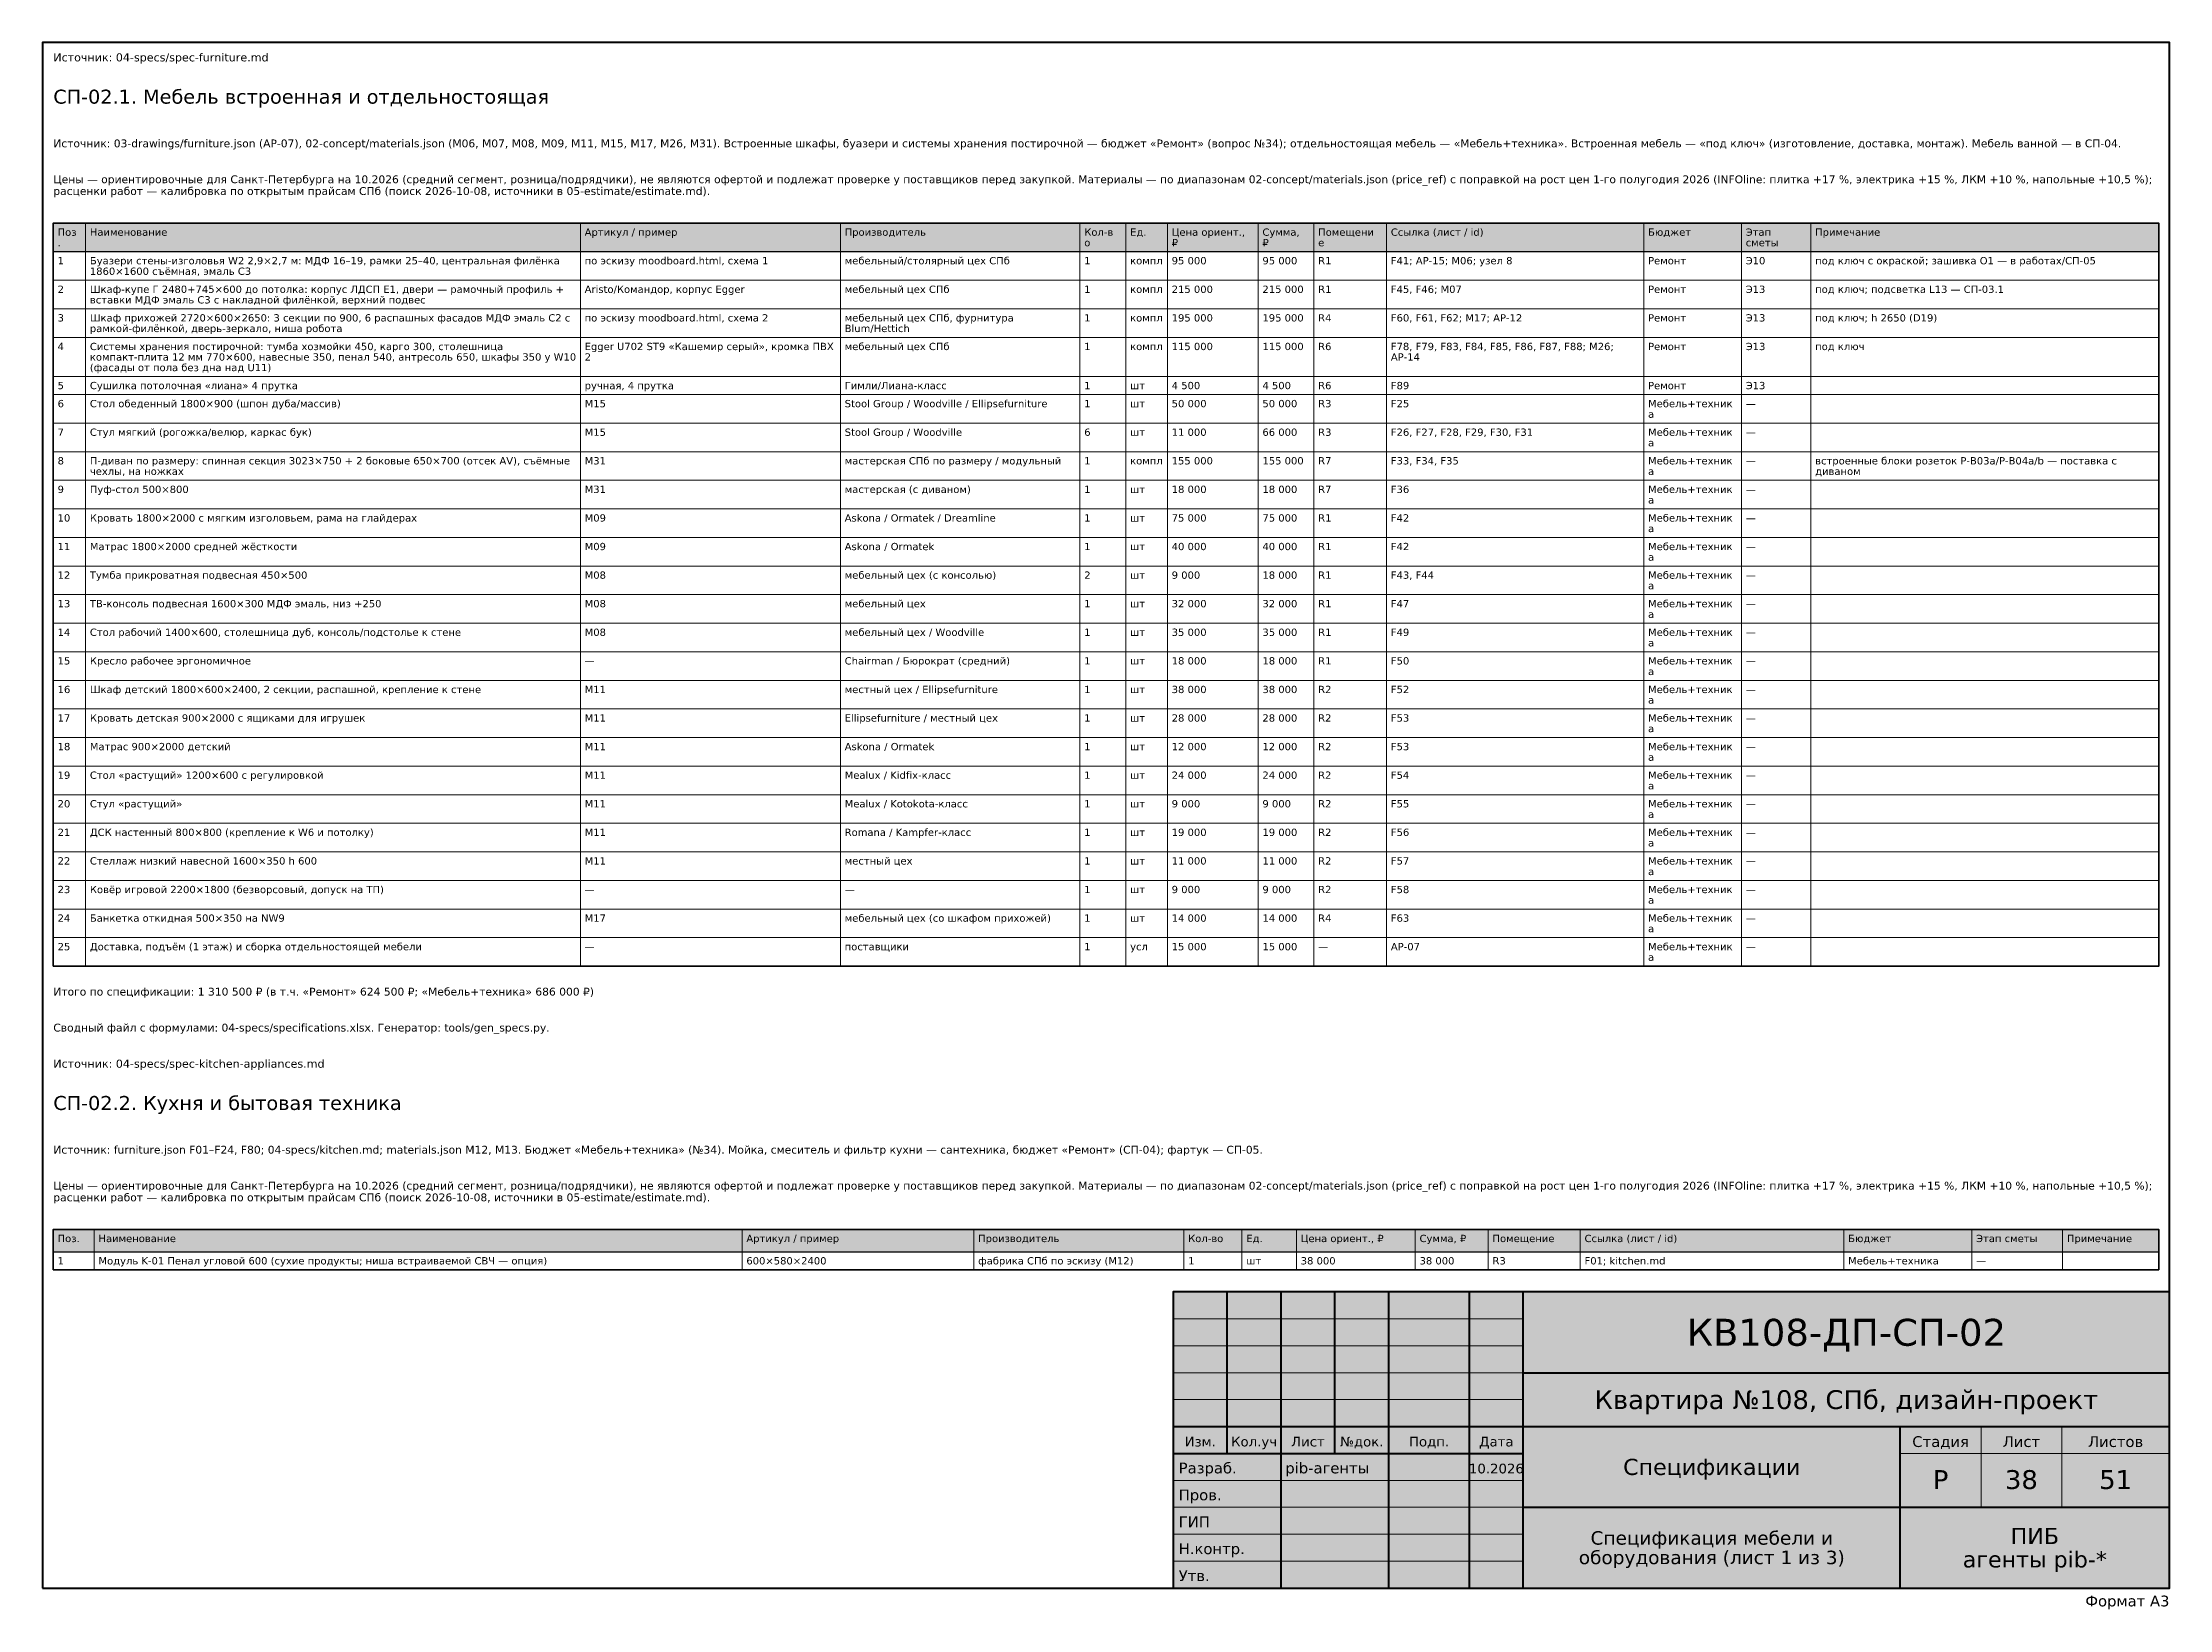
# Model space of a CAD drawing. Header units: millimetres. Extents: x 20 to 415, y 1 to 292.
import ezdxf
from ezdxf.enums import TextEntityAlignment as Align

# ---------------------------------------------------------------- set-up
doc = ezdxf.new("R2010")
doc.units = ezdxf.units.MM
doc.layers.add('FRAME', color=7, linetype='CONTINUOUS')
doc.layers.add('TEXT', color=7, linetype='CONTINUOUS')
doc.styles.add('GOST', font='DejaVuSans.ttf')

msp = doc.modelspace()

# ---------------------------------------------------------------- texts
at = {"layer": 'FRAME', "color": 7, "style": 'GOST'}
for s, height, p in [('КВ108-ДП-СП-02', 5, (355, 50)), ('Квартира №108, СПб, дизайн-проект', 3.5, (355, 38.25)), ('Изм.', 1.8, (235, 31.3)), ('Кол.уч', 1.8, (245, 31.3)), ('Лист', 1.8, (255, 31.3)), ('№док.', 1.8, (265, 31.3)), ('Подп.', 1.8, (277.5, 31.3)), ('Дата', 1.8, (290, 31.3)), ('Стадия', 2, (372.5, 31.2)), ('Лист', 2, (387.5, 31.2)), ('Листов', 2, (405, 31.2)), ('10.2026', 1.8, (290, 26.3)), ('Спецификации', 3, (330, 26)), ('Р', 3.5, (372.5, 23.4)), ('38', 3.5, (387.5, 23.4)), ('51', 3.5, (405, 23.4)), ('ПИБ', 3, (390, 13.18)), ('оборудования (лист 1 из 3)', 2.5, (330, 9.44)), ('Спецификация мебели и', 2.5, (330, 13.06)), ('агенты pib-*', 3, (390, 8.83))]:
    msp.add_text(s, height=height, dxfattribs=at).set_placement(p, align=Align.CENTER)
for s, p in [('Разраб.', (231, 26.3)), ('pib-агенты', (250.8, 26.3)), ('Пров.', (231, 21.3)), ('ГИП', (231, 16.3)), ('Н.контр.', (231, 11.3)), ('Утв.', (231, 6.3))]:
    msp.add_text(s, height=2, dxfattribs=at).set_placement(p)
msp.add_text('Формат A3', height=2, dxfattribs=at).set_placement((415, 1.6), align=Align.RIGHT)
at = {"layer": 'TEXT', "color": 7, "style": 'GOST'}
for s, height, p in [('Источник: 04-specs/spec-furniture.md', 1.5, (22, 288.5)), ('СП-02.1. Мебель встроенная и отдельностоящая', 2.6, (22, 280.65)), ('Источник: 03-drawings/furniture.json (АР-07), 02-concept/materials.json (M06, M07, M08, M09, M11, M15, M17, M26, M31). Встроенные шкафы, буазери и системы хранения постирочной — бюджет «Ремонт» (вопрос №34); отдельностоящая мебель — «Мебель+техника». Встроенная мебель — «под ключ» (изготовление, доставка, монтаж). Мебель ванной — в СП-04.', 1.45, (22, 272.55)), ('расценки работ — калибровка по открытым прайсам СПб (поиск 2026-10-08, источники в 05-estimate/estimate.md).', 1.45, (22, 263.7)), ('Цены — ориентировочные для Санкт-Петербурга на 10.2026 (средний сегмент, розница/подрядчики), не являются офертой и подлежат проверке у поставщиков перед закупкой. Материалы — по диапазонам 02-concept/materials.json (price_ref) с поправкой на рост цен 1-го полугодия 2026 (INFOline: плитка +17 %, электрика +15 %, ЛКМ +10 %, напольные +10,5 %);', 1.45, (22, 265.88)), ('Поз', 1.35, (22.8, 256.12)), ('Наименование', 1.35, (28.79, 256.12)), ('Артикул / пример', 1.35, (120.68, 256.12)), ('Производитель', 1.35, (168.97, 256.12)), ('Кол-в', 1.35, (213.46, 256.12)), ('Ед.', 1.35, (221.98, 256.12)), ('Цена ориент.,', 1.35, (229.7, 256.12)), ('Сумма,', 1.35, (246.55, 256.12)), ('Помещени', 1.35, (256.9, 256.12)), ('Ссылка (лист / id)', 1.35, (270.4, 256.12)), ('Бюджет', 1.35, (318.17, 256.12)), ('Этап', 1.35, (336.3, 256.12)), ('Примечание', 1.35, (349.2, 256.12)), ('.', 1.35, (22.8, 254.17)), ('о', 1.35, (213.46, 254.17)), ('₽', 1.35, (229.7, 254.17)), ('₽', 1.35, (246.55, 254.17)), ('е', 1.35, (256.9, 254.17)), ('сметы', 1.35, (336.3, 254.17)), ('1', 1.35, (22.8, 250.82)), ('Буазери стены-изголовья W2 2,9×2,7 м: МДФ 16–19, рамки 25–40, центральная филёнка', 1.35, (28.79, 250.82)), ('1860×1600 съёмная, эмаль C3', 1.35, (28.79, 248.86)), ('по эскизу moodboard.html, схема 1', 1.35, (120.68, 250.82)), ('мебельный/столярный цех СПб', 1.35, (168.97, 250.82)), ('1', 1.35, (213.46, 250.82)), ('компл', 1.35, (221.98, 250.82)), ('95 000', 1.35, (229.7, 250.82)), ('95 000', 1.35, (246.55, 250.82)), ('R1', 1.35, (256.9, 250.82)), ('F41; АР-15; M06; узел 8', 1.35, (270.4, 250.82)), ('Ремонт', 1.35, (318.17, 250.82)), ('Э10', 1.35, (336.3, 250.82)), ('под ключ с окраской; зашивка O1 — в работах/СП-05', 1.35, (349.2, 250.82)), ('2', 1.35, (22.8, 245.51)), ('вставки МДФ эмаль C3 с накладной филёнкой, верхний подвес', 1.35, (28.79, 243.55)), ('Шкаф-купе Г 2480+745×600 до потолка: корпус ЛДСП E1, двери — рамочный профиль +', 1.35, (28.79, 245.51)), ('Aristo/Командор, корпус Egger', 1.35, (120.68, 245.51)), ('мебельный цех СПб', 1.35, (168.97, 245.51)), ('1', 1.35, (213.46, 245.51)), ('компл', 1.35, (221.98, 245.51)), ('215 000', 1.35, (229.7, 245.51)), ('215 000', 1.35, (246.55, 245.51)), ('R1', 1.35, (256.9, 245.51)), ('F45, F46; M07', 1.35, (270.4, 245.51)), ('Ремонт', 1.35, (318.17, 245.51)), ('Э13', 1.35, (336.3, 245.51)), ('под ключ; подсветка L13 — СП-03.1', 1.35, (349.2, 245.51)), ('3', 1.35, (22.8, 240.2)), ('Шкаф прихожей 2720×600×2650: 3 секции по 900, 6 распашных фасадов МДФ эмаль C2 с', 1.35, (28.79, 240.2)), ('по эскизу moodboard.html, схема 2', 1.35, (120.68, 240.2)), ('мебельный цех СПб, фурнитура', 1.35, (168.97, 240.2)), ('1', 1.35, (213.46, 240.2)), ('компл', 1.35, (221.98, 240.2)), ('195 000', 1.35, (229.7, 240.2)), ('195 000', 1.35, (246.55, 240.2)), ('R4', 1.35, (256.9, 240.2)), ('F60, F61, F62; M17; АР-12', 1.35, (270.4, 240.2)), ('Ремонт', 1.35, (318.17, 240.2)), ('Э13', 1.35, (336.3, 240.2)), ('под ключ; h 2650 (D19)', 1.35, (349.2, 240.2)), ('рамкой-филёнкой, дверь-зеркало, ниша робота', 1.35, (28.79, 238.24)), ('Blum/Hettich', 1.35, (168.97, 238.24)), ('4', 1.35, (22.8, 234.89)), ('Системы хранения постирочной: тумба хозмойки 450, карго 300, столешница', 1.35, (28.79, 234.89)), ('компакт-плита 12 мм 770×600, навесные 350, пенал 540, антресоль 650, шкафы 350 у W10', 1.35, (28.79, 232.94)), ('2', 1.35, (120.68, 232.94)), ('Egger U702 ST9 «Кашемир серый», кромка ПВХ', 1.35, (120.68, 234.89)), ('мебельный цех СПб', 1.35, (168.97, 234.89)), ('1', 1.35, (213.46, 234.89)), ('компл', 1.35, (221.98, 234.89)), ('115 000', 1.35, (229.7, 234.89)), ('115 000', 1.35, (246.55, 234.89)), ('R6', 1.35, (256.9, 234.89)), ('АР-14', 1.35, (270.4, 232.94)), ('F78, F79, F83, F84, F85, F86, F87, F88; M26;', 1.35, (270.4, 234.89)), ('Ремонт', 1.35, (318.17, 234.89)), ('Э13', 1.35, (336.3, 234.89)), ('под ключ', 1.35, (349.2, 234.89)), ('(фасады от пола без дна над U11)', 1.35, (28.79, 230.98)), ('6', 1.35, (22.8, 224.28)), ('5', 1.35, (22.8, 227.63)), ('Сушилка потолочная «лиана» 4 прутка', 1.35, (28.79, 227.63)), ('Стол обеденный 1800×900 (шпон дуба/массив)', 1.35, (28.79, 224.28)), ('ручная, 4 прутка', 1.35, (120.68, 227.63)), ('M15', 1.35, (120.68, 224.28)), ('Stool Group / Woodville / Ellipsefurniture', 1.35, (168.97, 224.28)), ('Гимли/Лиана-класс', 1.35, (168.97, 227.63)), ('1', 1.35, (213.46, 227.63)), ('1', 1.35, (213.46, 224.28)), ('шт', 1.35, (221.98, 227.63)), ('шт', 1.35, (221.98, 224.28)), ('4 500', 1.35, (229.7, 227.63)), ('50 000', 1.35, (229.7, 224.28)), ('4 500', 1.35, (246.55, 227.63)), ('50 000', 1.35, (246.55, 224.28)), ('R6', 1.35, (256.9, 227.63)), ('R3', 1.35, (256.9, 224.28)), ('F89', 1.35, (270.4, 227.63)), ('F25', 1.35, (270.4, 224.28)), ('Ремонт', 1.35, (318.17, 227.63)), ('Мебель+техник', 1.35, (318.17, 224.28)), ('Э13', 1.35, (336.3, 227.63)), ('а', 1.35, (318.17, 222.32)), ('—', 1.35, (336.3, 224.28)), ('7', 1.35, (22.8, 218.97)), ('Стул мягкий (рогожка/велюр, каркас бук)', 1.35, (28.79, 218.97)), ('M15', 1.35, (120.68, 218.97)), ('Stool Group / Woodville', 1.35, (168.97, 218.97)), ('6', 1.35, (213.46, 218.97)), ('шт', 1.35, (221.98, 218.97)), ('11 000', 1.35, (229.7, 218.97)), ('66 000', 1.35, (246.55, 218.97)), ('R3', 1.35, (256.9, 218.97)), ('F26, F27, F28, F29, F30, F31', 1.35, (270.4, 218.97)), ('а', 1.35, (318.17, 217.01)), ('Мебель+техник', 1.35, (318.17, 218.97)), ('—', 1.35, (336.3, 218.97)), ('8', 1.35, (22.8, 213.66)), ('П-диван по размеру: спинная секция 3023×750 + 2 боковые 650×700 (отсек AV), съёмные', 1.35, (28.79, 213.66)), ('M31', 1.35, (120.68, 213.66)), ('мастерская СПб по размеру / модульный', 1.35, (168.97, 213.66)), ('1', 1.35, (213.46, 213.66)), ('компл', 1.35, (221.98, 213.66)), ('155 000', 1.35, (229.7, 213.66)), ('155 000', 1.35, (246.55, 213.66)), ('R7', 1.35, (256.9, 213.66)), ('F33, F34, F35', 1.35, (270.4, 213.66)), ('Мебель+техник', 1.35, (318.17, 213.66)), ('—', 1.35, (336.3, 213.66)), ('встроенные блоки розеток P-B03a/P-B04a/b — поставка с', 1.35, (349.2, 213.66)), ('9', 1.35, (22.8, 208.36)), ('чехлы, на ножках', 1.35, (28.79, 211.71)), ('Пуф-стол 500×800', 1.35, (28.79, 208.36)), ('M31', 1.35, (120.68, 208.36)), ('мастерская (с диваном)', 1.35, (168.97, 208.36)), ('1', 1.35, (213.46, 208.36)), ('шт', 1.35, (221.98, 208.36)), ('18 000', 1.35, (229.7, 208.36)), ('18 000', 1.35, (246.55, 208.36)), ('R7', 1.35, (256.9, 208.36)), ('F36', 1.35, (270.4, 208.36)), ('а', 1.35, (318.17, 211.71)), ('Мебель+техник', 1.35, (318.17, 208.36)), ('диваном', 1.35, (349.2, 211.71)), ('а', 1.35, (318.17, 206.4)), ('—', 1.35, (336.3, 208.36)), ('10', 1.35, (22.8, 203.05)), ('Кровать 1800×2000 с мягким изголовьем, рама на глайдерах', 1.35, (28.79, 203.05)), ('M09', 1.35, (120.68, 203.05)), ('Askona / Ormatek / Dreamline', 1.35, (168.97, 203.05)), ('1', 1.35, (213.46, 203.05)), ('шт', 1.35, (221.98, 203.05)), ('75 000', 1.35, (229.7, 203.05)), ('75 000', 1.35, (246.55, 203.05)), ('R1', 1.35, (256.9, 203.05)), ('F42', 1.35, (270.4, 203.05)), ('а', 1.35, (318.17, 201.09)), ('Мебель+техник', 1.35, (318.17, 203.05)), ('—', 1.35, (336.3, 203.05)), ('11', 1.35, (22.8, 197.74)), ('Матрас 1800×2000 средней жёсткости', 1.35, (28.79, 197.74)), ('M09', 1.35, (120.68, 197.74)), ('Askona / Ormatek', 1.35, (168.97, 197.74)), ('1', 1.35, (213.46, 197.74)), ('шт', 1.35, (221.98, 197.74)), ('40 000', 1.35, (229.7, 197.74)), ('40 000', 1.35, (246.55, 197.74)), ('R1', 1.35, (256.9, 197.74)), ('F42', 1.35, (270.4, 197.74)), ('Мебель+техник', 1.35, (318.17, 197.74)), ('—', 1.35, (336.3, 197.74)), ('12', 1.35, (22.8, 192.43)), ('Тумба прикроватная подвесная 450×500', 1.35, (28.79, 192.43)), ('M08', 1.35, (120.68, 192.43)), ('мебельный цех (с консолью)', 1.35, (168.97, 192.43)), ('2', 1.35, (213.46, 192.43)), ('9 000', 1.35, (229.7, 192.43)), ('18 000', 1.35, (246.55, 192.43)), ('R1', 1.35, (256.9, 192.43)), ('F43, F44', 1.35, (270.4, 192.43)), ('а', 1.35, (318.17, 195.78)), ('Мебель+техник', 1.35, (318.17, 192.43)), ('шт', 1.35, (221.98, 192.43)), ('а', 1.35, (318.17, 190.48)), ('—', 1.35, (336.3, 192.43)), ('13', 1.35, (22.8, 187.13)), ('ТВ-консоль подвесная 1600×300 МДФ эмаль, низ +250', 1.35, (28.79, 187.13)), ('M08', 1.35, (120.68, 187.13)), ('мебельный цех', 1.35, (168.97, 187.13)), ('1', 1.35, (213.46, 187.13)), ('шт', 1.35, (221.98, 187.13)), ('32 000', 1.35, (229.7, 187.13)), ('32 000', 1.35, (246.55, 187.13)), ('R1', 1.35, (256.9, 187.13)), ('F47', 1.35, (270.4, 187.13)), ('а', 1.35, (318.17, 185.17)), ('Мебель+техник', 1.35, (318.17, 187.13)), ('—', 1.35, (336.3, 187.13)), ('14', 1.35, (22.8, 181.82)), ('Стол рабочий 1400×600, столешница дуб, консоль/подстолье к стене', 1.35, (28.79, 181.82)), ('M08', 1.35, (120.68, 181.82)), ('мебельный цех / Woodville', 1.35, (168.97, 181.82)), ('1', 1.35, (213.46, 181.82)), ('шт', 1.35, (221.98, 181.82)), ('35 000', 1.35, (229.7, 181.82)), ('35 000', 1.35, (246.55, 181.82)), ('R1', 1.35, (256.9, 181.82)), ('F49', 1.35, (270.4, 181.82)), ('Мебель+техник', 1.35, (318.17, 181.82)), ('—', 1.35, (336.3, 181.82)), ('15', 1.35, (22.8, 176.51)), ('Кресло рабочее эргономичное', 1.35, (28.79, 176.51)), ('Chairman / Бюрократ (средний)', 1.35, (168.97, 176.51)), ('1', 1.35, (213.46, 176.51)), ('18 000', 1.35, (229.7, 176.51)), ('18 000', 1.35, (246.55, 176.51)), ('R1', 1.35, (256.9, 176.51)), ('F50', 1.35, (270.4, 176.51)), ('а', 1.35, (318.17, 179.86)), ('Мебель+техник', 1.35, (318.17, 176.51)), ('—', 1.35, (120.68, 176.51)), ('шт', 1.35, (221.98, 176.51)), ('а', 1.35, (318.17, 174.55)), ('—', 1.35, (336.3, 176.51)), ('16', 1.35, (22.8, 171.2)), ('Шкаф детский 1800×600×2400, 2 секции, распашной, крепление к стене', 1.35, (28.79, 171.2)), ('M11', 1.35, (120.68, 171.2)), ('местный цех / Ellipsefurniture', 1.35, (168.97, 171.2)), ('1', 1.35, (213.46, 171.2)), ('шт', 1.35, (221.98, 171.2)), ('38 000', 1.35, (229.7, 171.2)), ('38 000', 1.35, (246.55, 171.2)), ('R2', 1.35, (256.9, 171.2)), ('F52', 1.35, (270.4, 171.2)), ('а', 1.35, (318.17, 169.25)), ('Мебель+техник', 1.35, (318.17, 171.2)), ('—', 1.35, (336.3, 171.2)), ('17', 1.35, (22.8, 165.9)), ('Кровать детская 900×2000 с ящиками для игрушек', 1.35, (28.79, 165.9)), ('M11', 1.35, (120.68, 165.9)), ('Ellipsefurniture / местный цех', 1.35, (168.97, 165.9)), ('1', 1.35, (213.46, 165.9)), ('шт', 1.35, (221.98, 165.9)), ('28 000', 1.35, (229.7, 165.9)), ('28 000', 1.35, (246.55, 165.9)), ('R2', 1.35, (256.9, 165.9)), ('F53', 1.35, (270.4, 165.9)), ('Мебель+техник', 1.35, (318.17, 165.9)), ('—', 1.35, (336.3, 165.9)), ('18', 1.35, (22.8, 160.59)), ('Матрас 900×2000 детский', 1.35, (28.79, 160.59)), ('Askona / Ormatek', 1.35, (168.97, 160.59)), ('12 000', 1.35, (229.7, 160.59)), ('12 000', 1.35, (246.55, 160.59)), ('R2', 1.35, (256.9, 160.59)), ('F53', 1.35, (270.4, 160.59)), ('а', 1.35, (318.17, 163.94)), ('Мебель+техник', 1.35, (318.17, 160.59)), ('M11', 1.35, (120.68, 160.59)), ('1', 1.35, (213.46, 160.59)), ('шт', 1.35, (221.98, 160.59)), ('а', 1.35, (318.17, 158.63)), ('—', 1.35, (336.3, 160.59)), ('19', 1.35, (22.8, 155.28)), ('Стол «растущий» 1200×600 с регулировкой', 1.35, (28.79, 155.28)), ('M11', 1.35, (120.68, 155.28)), ('Mealux / Kidfix-класс', 1.35, (168.97, 155.28)), ('1', 1.35, (213.46, 155.28)), ('шт', 1.35, (221.98, 155.28)), ('24 000', 1.35, (229.7, 155.28)), ('24 000', 1.35, (246.55, 155.28)), ('R2', 1.35, (256.9, 155.28)), ('F54', 1.35, (270.4, 155.28)), ('а', 1.35, (318.17, 153.32)), ('Мебель+техник', 1.35, (318.17, 155.28)), ('—', 1.35, (336.3, 155.28)), ('20', 1.35, (22.8, 149.97)), ('Стул «растущий»', 1.35, (28.79, 149.97)), ('M11', 1.35, (120.68, 149.97)), ('Mealux / Kotokota-класс', 1.35, (168.97, 149.97)), ('1', 1.35, (213.46, 149.97)), ('шт', 1.35, (221.98, 149.97)), ('9 000', 1.35, (229.7, 149.97)), ('9 000', 1.35, (246.55, 149.97)), ('R2', 1.35, (256.9, 149.97)), ('F55', 1.35, (270.4, 149.97)), ('Мебель+техник', 1.35, (318.17, 149.97)), ('—', 1.35, (336.3, 149.97)), ('а', 1.35, (318.17, 148.02)), ('21', 1.35, (22.8, 144.67)), ('ДСК настенный 800×800 (крепление к W6 и потолку)', 1.35, (28.79, 144.67)), ('M11', 1.35, (120.68, 144.67)), ('Romana / Kampfer-класс', 1.35, (168.97, 144.67)), ('1', 1.35, (213.46, 144.67)), ('шт', 1.35, (221.98, 144.67)), ('19 000', 1.35, (229.7, 144.67)), ('19 000', 1.35, (246.55, 144.67)), ('R2', 1.35, (256.9, 144.67)), ('F56', 1.35, (270.4, 144.67)), ('а', 1.35, (318.17, 142.71)), ('Мебель+техник', 1.35, (318.17, 144.67)), ('—', 1.35, (336.3, 144.67)), ('22', 1.35, (22.8, 139.36)), ('Стеллаж низкий навесной 1600×350 h 600', 1.35, (28.79, 139.36)), ('M11', 1.35, (120.68, 139.36)), ('местный цех', 1.35, (168.97, 139.36)), ('1', 1.35, (213.46, 139.36)), ('шт', 1.35, (221.98, 139.36)), ('11 000', 1.35, (229.7, 139.36)), ('11 000', 1.35, (246.55, 139.36)), ('R2', 1.35, (256.9, 139.36)), ('F57', 1.35, (270.4, 139.36)), ('а', 1.35, (318.17, 137.4)), ('Мебель+техник', 1.35, (318.17, 139.36)), ('—', 1.35, (336.3, 139.36)), ('23', 1.35, (22.8, 134.05)), ('Ковёр игровой 2200×1800 (безворсовый, допуск на ТП)', 1.35, (28.79, 134.05)), ('—', 1.35, (120.68, 134.05)), ('—', 1.35, (168.97, 134.05)), ('1', 1.35, (213.46, 134.05)), ('шт', 1.35, (221.98, 134.05)), ('9 000', 1.35, (229.7, 134.05)), ('9 000', 1.35, (246.55, 134.05)), ('R2', 1.35, (256.9, 134.05)), ('F58', 1.35, (270.4, 134.05)), ('Мебель+техник', 1.35, (318.17, 134.05)), ('—', 1.35, (336.3, 134.05)), ('а', 1.35, (318.17, 132.09)), ('24', 1.35, (22.8, 128.74)), ('Банкетка откидная 500×350 на NW9', 1.35, (28.79, 128.74)), ('M17', 1.35, (120.68, 128.74)), ('мебельный цех (со шкафом прихожей)', 1.35, (168.97, 128.74)), ('1', 1.35, (213.46, 128.74)), ('шт', 1.35, (221.98, 128.74)), ('14 000', 1.35, (229.7, 128.74)), ('14 000', 1.35, (246.55, 128.74)), ('R4', 1.35, (256.9, 128.74)), ('F63', 1.35, (270.4, 128.74)), ('а', 1.35, (318.17, 126.79)), ('Мебель+техник', 1.35, (318.17, 128.74)), ('—', 1.35, (336.3, 128.74)), ('25', 1.35, (22.8, 123.44)), ('Доставка, подъём (1 этаж) и сборка отдельностоящей мебели', 1.35, (28.79, 123.44)), ('—', 1.35, (120.68, 123.44)), ('поставщики', 1.35, (168.97, 123.44)), ('1', 1.35, (213.46, 123.44)), ('усл', 1.35, (221.98, 123.44)), ('15 000', 1.35, (229.7, 123.44)), ('15 000', 1.35, (246.55, 123.44)), ('—', 1.35, (256.9, 123.44)), ('АР-07', 1.35, (270.4, 123.44)), ('а', 1.35, (318.17, 121.48)), ('Мебель+техник', 1.35, (318.17, 123.44)), ('—', 1.35, (336.3, 123.44)), ('Итого по спецификации: 1 310 500 ₽ (в т.ч. «Ремонт» 624 500 ₽; «Мебель+техника» 686 000 ₽)', 1.45, (22, 115.03)), ('Сводный файл с формулами: 04-specs/specifications.xlsx. Генератор: tools/gen_specs.py.', 1.45, (22, 108.35)), ('Источник: 04-specs/spec-kitchen-appliances.md', 1.5, (22, 101.63)), ('СП-02.2. Кухня и бытовая техника', 2.6, (22, 93.78)), ('Источник: furniture.json F01–F24, F80; 04-specs/kitchen.md; materials.json M12, M13. Бюджет «Мебель+техника» (№34). Мойка, смеситель и фильтр кухни — сантехника, бюджет «Ремонт» (СП-04); фартук — СП-05.', 1.45, (22, 85.68)), ('Цены — ориентировочные для Санкт-Петербурга на 10.2026 (средний сегмент, розница/подрядчики), не являются офертой и подлежат проверке у поставщиков перед закупкой. Материалы — по диапазонам 02-concept/materials.json (price_ref) с поправкой на рост цен 1-го полугодия 2026 (INFOline: плитка +17 %, электрика +15 %, ЛКМ +10 %, напольные +10,5 %);', 1.45, (22, 79)), ('расценки работ — калибровка по открытым прайсам СПб (поиск 2026-10-08, источники в 05-estimate/estimate.md).', 1.45, (22, 76.83)), ('Поз.', 1.35, (22.8, 69.25)), ('Наименование', 1.35, (30.39, 69.25)), ('Артикул / пример', 1.35, (150.71, 69.25)), ('Производитель', 1.35, (193.76, 69.25)), ('Кол-во', 1.35, (232.76, 69.25)), ('Ед.', 1.35, (243.55, 69.25)), ('Цена ориент., ₽', 1.35, (253.66, 69.25)), ('Сумма, ₽', 1.35, (275.73, 69.25)), ('Помещение', 1.35, (289.28, 69.25)), ('Ссылка (лист / id)', 1.35, (306.37, 69.25)), ('Бюджет', 1.35, (355.33, 69.25)), ('Этап сметы', 1.35, (379.08, 69.25)), ('Примечание', 1.35, (395.96, 69.25)), ('1', 1.35, (22.8, 65.1)), ('Модуль K-01 Пенал угловой 600 (сухие продукты; ниша встраиваемой СВЧ — опция)', 1.35, (30.39, 65.1)), ('600×580×2400', 1.35, (150.71, 65.1)), ('фабрика СПб по эскизу (M12)', 1.35, (193.76, 65.1)), ('1', 1.35, (232.76, 65.1)), ('шт', 1.35, (243.55, 65.1)), ('38 000', 1.35, (253.66, 65.1)), ('38 000', 1.35, (275.73, 65.1)), ('R3', 1.35, (289.28, 65.1)), ('F01; kitchen.md', 1.35, (306.37, 65.1)), ('Мебель+техника', 1.35, (355.33, 65.1)), ('—', 1.35, (379.08, 65.1))]:
    msp.add_text(s, height=height, dxfattribs=at).set_placement(p)

# ---------------------------------------------------------------- hatches: boundary and pattern name
at = {"layer": 'FRAME', "true_color": 0xffffff}
h = msp.add_hatch(color=7, dxfattribs=at)
h.dxf.hatch_style = 1
h.paths.add_polyline_path([(230, 5), (415, 5), (415, 60), (230, 60)])
at = {"layer": 'TEXT', "true_color": 0xe6e6e6}
h = msp.add_hatch(color=7, dxfattribs=at)
h.dxf.hatch_style = 1
h.paths.add_polyline_path([(22, 253.17), (413, 253.17), (413, 258.47), (22, 258.47)])
h = msp.add_hatch(color=7, dxfattribs=at)
h.dxf.hatch_style = 1
h.paths.add_polyline_path([(22, 67.45), (413, 67.45), (413, 71.6), (22, 71.6)])

# ---------------------------------------------------------------- linework, layer by layer
at = {"layer": 'FRAME', "color": 7, "lineweight": 50}
for points in [[(20, 5), (415, 5), (415, 292), (20, 292)], [(230, 5), (415, 5), (415, 60), (230, 60)]]:
    msp.add_lwpolyline(points, close=True, dxfattribs=at)
for points in [[(240, 30), (240, 60)], [(250, 5), (250, 60)], [(260, 30), (260, 60)], [(270, 5), (270, 60)], [(285, 5), (285, 60)], [(295, 5), (295, 60)], [(295, 45), (415, 45)], [(230, 35), (295, 35)], [(295, 35), (415, 35)], [(365, 5), (365, 35)], [(230, 30), (295, 30)], [(295, 20), (415, 20)]]:
    msp.add_lwpolyline(points, dxfattribs=at)
at = {"layer": 'FRAME', "color": 7, "lineweight": 20}
for points in [[(230, 55), (295, 55)], [(230, 50), (295, 50)], [(230, 45), (295, 45)], [(230, 40), (295, 40)], [(380, 20), (380, 35)], [(395, 20), (395, 35)], [(365, 30), (415, 30)], [(230, 25), (295, 25)], [(230, 20), (295, 20)], [(230, 15), (295, 15)], [(230, 10), (295, 10)]]:
    msp.add_lwpolyline(points, dxfattribs=at)
at = {"layer": 'TEXT', "color": 7, "lineweight": 25}
for points in [[(22, 253.17), (413, 253.17), (413, 258.47), (22, 258.47)], [(22, 67.45), (413, 67.45), (413, 71.6), (22, 71.6)]]:
    msp.add_lwpolyline(points, close=True, dxfattribs=at)
at = {"layer": 'TEXT', "color": 7, "lineweight": 15}
for points in [[(22, 258.47), (22, 253.17)], [(27.99, 258.47), (27.99, 253.17)], [(119.88, 258.47), (119.88, 253.17)], [(168.17, 258.47), (168.17, 253.17)], [(212.66, 258.47), (212.66, 253.17)], [(221.18, 258.47), (221.18, 253.17)], [(228.9, 258.47), (228.9, 253.17)], [(245.75, 258.47), (245.75, 253.17)], [(256.1, 258.47), (256.1, 253.17)], [(269.6, 258.47), (269.6, 253.17)], [(317.37, 258.47), (317.37, 253.17)], [(335.5, 258.47), (335.5, 253.17)], [(348.4, 258.47), (348.4, 253.17)], [(413, 258.47), (413, 253.17)], [(22, 253.17), (22, 247.86)], [(27.99, 253.17), (27.99, 247.86)], [(119.88, 253.17), (119.88, 247.86)], [(168.17, 253.17), (168.17, 247.86)], [(212.66, 253.17), (212.66, 247.86)], [(221.18, 253.17), (221.18, 247.86)], [(228.9, 253.17), (228.9, 247.86)], [(245.75, 253.17), (245.75, 247.86)], [(256.1, 253.17), (256.1, 247.86)], [(269.6, 253.17), (269.6, 247.86)], [(317.37, 253.17), (317.37, 247.86)], [(335.5, 253.17), (335.5, 247.86)], [(348.4, 253.17), (348.4, 247.86)], [(413, 253.17), (413, 247.86)], [(22, 247.86), (22, 242.55)], [(27.99, 247.86), (27.99, 242.55)], [(119.88, 247.86), (119.88, 242.55)], [(168.17, 247.86), (168.17, 242.55)], [(212.66, 247.86), (212.66, 242.55)], [(221.18, 247.86), (221.18, 242.55)], [(228.9, 247.86), (228.9, 242.55)], [(245.75, 247.86), (245.75, 242.55)], [(256.1, 247.86), (256.1, 242.55)], [(269.6, 247.86), (269.6, 242.55)], [(317.37, 247.86), (317.37, 242.55)], [(335.5, 247.86), (335.5, 242.55)], [(348.4, 247.86), (348.4, 242.55)], [(413, 247.86), (413, 242.55)], [(22, 242.55), (22, 237.24)], [(27.99, 242.55), (27.99, 237.24)], [(119.88, 242.55), (119.88, 237.24)], [(168.17, 242.55), (168.17, 237.24)], [(212.66, 242.55), (212.66, 237.24)], [(221.18, 242.55), (221.18, 237.24)], [(228.9, 242.55), (228.9, 237.24)], [(245.75, 242.55), (245.75, 237.24)], [(256.1, 242.55), (256.1, 237.24)], [(269.6, 242.55), (269.6, 237.24)], [(317.37, 242.55), (317.37, 237.24)], [(335.5, 242.55), (335.5, 237.24)], [(348.4, 242.55), (348.4, 237.24)], [(413, 242.55), (413, 237.24)], [(22, 237.24), (22, 229.98)], [(27.99, 237.24), (27.99, 229.98)], [(119.88, 237.24), (119.88, 229.98)], [(168.17, 237.24), (168.17, 229.98)], [(212.66, 237.24), (212.66, 229.98)], [(221.18, 237.24), (221.18, 229.98)], [(228.9, 237.24), (228.9, 229.98)], [(245.75, 237.24), (245.75, 229.98)], [(256.1, 237.24), (256.1, 229.98)], [(269.6, 237.24), (269.6, 229.98)], [(317.37, 237.24), (317.37, 229.98)], [(335.5, 237.24), (335.5, 229.98)], [(348.4, 237.24), (348.4, 229.98)], [(413, 237.24), (413, 229.98)], [(22, 229.98), (22, 226.63)], [(27.99, 229.98), (27.99, 226.63)], [(119.88, 229.98), (119.88, 226.63)], [(168.17, 229.98), (168.17, 226.63)], [(212.66, 229.98), (212.66, 226.63)], [(221.18, 229.98), (221.18, 226.63)], [(228.9, 229.98), (228.9, 226.63)], [(245.75, 229.98), (245.75, 226.63)], [(256.1, 229.98), (256.1, 226.63)], [(269.6, 229.98), (269.6, 226.63)], [(317.37, 229.98), (317.37, 226.63)], [(335.5, 229.98), (335.5, 226.63)], [(348.4, 229.98), (348.4, 226.63)], [(413, 229.98), (413, 226.63)], [(22, 226.63), (22, 221.32)], [(27.99, 226.63), (27.99, 221.32)], [(119.88, 226.63), (119.88, 221.32)], [(168.17, 226.63), (168.17, 221.32)], [(212.66, 226.63), (212.66, 221.32)], [(221.18, 226.63), (221.18, 221.32)], [(228.9, 226.63), (228.9, 221.32)], [(245.75, 226.63), (245.75, 221.32)], [(256.1, 226.63), (256.1, 221.32)], [(269.6, 226.63), (269.6, 221.32)], [(317.37, 226.63), (317.37, 221.32)], [(335.5, 226.63), (335.5, 221.32)], [(348.4, 226.63), (348.4, 221.32)], [(413, 226.63), (413, 221.32)], [(22, 221.32), (22, 216.01)], [(27.99, 221.32), (27.99, 216.01)], [(119.88, 221.32), (119.88, 216.01)], [(168.17, 221.32), (168.17, 216.01)], [(212.66, 221.32), (212.66, 216.01)], [(221.18, 221.32), (221.18, 216.01)], [(228.9, 221.32), (228.9, 216.01)], [(245.75, 221.32), (245.75, 216.01)], [(256.1, 221.32), (256.1, 216.01)], [(269.6, 221.32), (269.6, 216.01)], [(317.37, 221.32), (317.37, 216.01)], [(335.5, 221.32), (335.5, 216.01)], [(348.4, 221.32), (348.4, 216.01)], [(413, 221.32), (413, 216.01)], [(22, 216.01), (22, 210.71)], [(27.99, 216.01), (27.99, 210.71)], [(119.88, 216.01), (119.88, 210.71)], [(168.17, 216.01), (168.17, 210.71)], [(212.66, 216.01), (212.66, 210.71)], [(221.18, 216.01), (221.18, 210.71)], [(228.9, 216.01), (228.9, 210.71)], [(245.75, 216.01), (245.75, 210.71)], [(256.1, 216.01), (256.1, 210.71)], [(269.6, 216.01), (269.6, 210.71)], [(317.37, 216.01), (317.37, 210.71)], [(335.5, 216.01), (335.5, 210.71)], [(348.4, 216.01), (348.4, 210.71)], [(413, 216.01), (413, 210.71)], [(22, 210.71), (22, 205.4)], [(27.99, 210.71), (27.99, 205.4)], [(119.88, 210.71), (119.88, 205.4)], [(168.17, 210.71), (168.17, 205.4)], [(212.66, 210.71), (212.66, 205.4)], [(221.18, 210.71), (221.18, 205.4)], [(228.9, 210.71), (228.9, 205.4)], [(245.75, 210.71), (245.75, 205.4)], [(256.1, 210.71), (256.1, 205.4)], [(269.6, 210.71), (269.6, 205.4)], [(317.37, 210.71), (317.37, 205.4)], [(335.5, 210.71), (335.5, 205.4)], [(348.4, 210.71), (348.4, 205.4)], [(413, 210.71), (413, 205.4)], [(22, 205.4), (22, 200.09)], [(27.99, 205.4), (27.99, 200.09)], [(119.88, 205.4), (119.88, 200.09)], [(168.17, 205.4), (168.17, 200.09)], [(212.66, 205.4), (212.66, 200.09)], [(221.18, 205.4), (221.18, 200.09)], [(228.9, 205.4), (228.9, 200.09)], [(245.75, 205.4), (245.75, 200.09)], [(256.1, 205.4), (256.1, 200.09)], [(269.6, 205.4), (269.6, 200.09)], [(317.37, 205.4), (317.37, 200.09)], [(335.5, 205.4), (335.5, 200.09)], [(348.4, 205.4), (348.4, 200.09)], [(413, 205.4), (413, 200.09)], [(22, 200.09), (22, 194.78)], [(27.99, 200.09), (27.99, 194.78)], [(119.88, 200.09), (119.88, 194.78)], [(168.17, 200.09), (168.17, 194.78)], [(212.66, 200.09), (212.66, 194.78)], [(221.18, 200.09), (221.18, 194.78)], [(228.9, 200.09), (228.9, 194.78)], [(245.75, 200.09), (245.75, 194.78)], [(256.1, 200.09), (256.1, 194.78)], [(269.6, 200.09), (269.6, 194.78)], [(317.37, 200.09), (317.37, 194.78)], [(335.5, 200.09), (335.5, 194.78)], [(348.4, 200.09), (348.4, 194.78)], [(413, 200.09), (413, 194.78)], [(22, 194.78), (22, 189.48)], [(27.99, 194.78), (27.99, 189.48)], [(119.88, 194.78), (119.88, 189.48)], [(168.17, 194.78), (168.17, 189.48)], [(212.66, 194.78), (212.66, 189.48)], [(221.18, 194.78), (221.18, 189.48)], [(228.9, 194.78), (228.9, 189.48)], [(245.75, 194.78), (245.75, 189.48)], [(256.1, 194.78), (256.1, 189.48)], [(269.6, 194.78), (269.6, 189.48)], [(317.37, 194.78), (317.37, 189.48)], [(335.5, 194.78), (335.5, 189.48)], [(348.4, 194.78), (348.4, 189.48)], [(413, 194.78), (413, 189.48)], [(22, 189.48), (22, 184.17)], [(27.99, 189.48), (27.99, 184.17)], [(119.88, 189.48), (119.88, 184.17)], [(168.17, 189.48), (168.17, 184.17)], [(212.66, 189.48), (212.66, 184.17)], [(221.18, 189.48), (221.18, 184.17)], [(228.9, 189.48), (228.9, 184.17)], [(245.75, 189.48), (245.75, 184.17)], [(256.1, 189.48), (256.1, 184.17)], [(269.6, 189.48), (269.6, 184.17)], [(317.37, 189.48), (317.37, 184.17)], [(335.5, 189.48), (335.5, 184.17)], [(348.4, 189.48), (348.4, 184.17)], [(413, 189.48), (413, 184.17)], [(22, 184.17), (22, 178.86)], [(27.99, 184.17), (27.99, 178.86)], [(119.88, 184.17), (119.88, 178.86)], [(168.17, 184.17), (168.17, 178.86)], [(212.66, 184.17), (212.66, 178.86)], [(221.18, 184.17), (221.18, 178.86)], [(228.9, 184.17), (228.9, 178.86)], [(245.75, 184.17), (245.75, 178.86)], [(256.1, 184.17), (256.1, 178.86)], [(269.6, 184.17), (269.6, 178.86)], [(317.37, 184.17), (317.37, 178.86)], [(335.5, 184.17), (335.5, 178.86)], [(348.4, 184.17), (348.4, 178.86)], [(413, 184.17), (413, 178.86)], [(22, 178.86), (22, 173.55)], [(27.99, 178.86), (27.99, 173.55)], [(119.88, 178.86), (119.88, 173.55)], [(168.17, 178.86), (168.17, 173.55)], [(212.66, 178.86), (212.66, 173.55)], [(221.18, 178.86), (221.18, 173.55)], [(228.9, 178.86), (228.9, 173.55)], [(245.75, 178.86), (245.75, 173.55)], [(256.1, 178.86), (256.1, 173.55)], [(269.6, 178.86), (269.6, 173.55)], [(317.37, 178.86), (317.37, 173.55)], [(335.5, 178.86), (335.5, 173.55)], [(348.4, 178.86), (348.4, 173.55)], [(413, 178.86), (413, 173.55)], [(22, 173.55), (22, 168.25)], [(27.99, 173.55), (27.99, 168.25)], [(119.88, 173.55), (119.88, 168.25)], [(168.17, 173.55), (168.17, 168.25)], [(212.66, 173.55), (212.66, 168.25)], [(221.18, 173.55), (221.18, 168.25)], [(228.9, 173.55), (228.9, 168.25)], [(245.75, 173.55), (245.75, 168.25)], [(256.1, 173.55), (256.1, 168.25)], [(269.6, 173.55), (269.6, 168.25)], [(317.37, 173.55), (317.37, 168.25)], [(335.5, 173.55), (335.5, 168.25)], [(348.4, 173.55), (348.4, 168.25)], [(413, 173.55), (413, 168.25)], [(22, 168.25), (22, 162.94)], [(27.99, 168.25), (27.99, 162.94)], [(119.88, 168.25), (119.88, 162.94)], [(168.17, 168.25), (168.17, 162.94)], [(212.66, 168.25), (212.66, 162.94)], [(221.18, 168.25), (221.18, 162.94)], [(228.9, 168.25), (228.9, 162.94)], [(245.75, 168.25), (245.75, 162.94)], [(256.1, 168.25), (256.1, 162.94)], [(269.6, 168.25), (269.6, 162.94)], [(317.37, 168.25), (317.37, 162.94)], [(335.5, 168.25), (335.5, 162.94)], [(348.4, 168.25), (348.4, 162.94)], [(413, 168.25), (413, 162.94)], [(22, 162.94), (22, 157.63)], [(27.99, 162.94), (27.99, 157.63)], [(119.88, 162.94), (119.88, 157.63)], [(168.17, 162.94), (168.17, 157.63)], [(212.66, 162.94), (212.66, 157.63)], [(221.18, 162.94), (221.18, 157.63)], [(228.9, 162.94), (228.9, 157.63)], [(245.75, 162.94), (245.75, 157.63)], [(256.1, 162.94), (256.1, 157.63)], [(269.6, 162.94), (269.6, 157.63)], [(317.37, 162.94), (317.37, 157.63)], [(335.5, 162.94), (335.5, 157.63)], [(348.4, 162.94), (348.4, 157.63)], [(413, 162.94), (413, 157.63)], [(22, 157.63), (22, 152.32)], [(27.99, 157.63), (27.99, 152.32)], [(119.88, 157.63), (119.88, 152.32)], [(168.17, 157.63), (168.17, 152.32)], [(212.66, 157.63), (212.66, 152.32)], [(221.18, 157.63), (221.18, 152.32)], [(228.9, 157.63), (228.9, 152.32)], [(245.75, 157.63), (245.75, 152.32)], [(256.1, 157.63), (256.1, 152.32)], [(269.6, 157.63), (269.6, 152.32)], [(317.37, 157.63), (317.37, 152.32)], [(335.5, 157.63), (335.5, 152.32)], [(348.4, 157.63), (348.4, 152.32)], [(413, 157.63), (413, 152.32)], [(22, 152.32), (22, 147.02)], [(27.99, 152.32), (27.99, 147.02)], [(119.88, 152.32), (119.88, 147.02)], [(168.17, 152.32), (168.17, 147.02)], [(212.66, 152.32), (212.66, 147.02)], [(221.18, 152.32), (221.18, 147.02)], [(228.9, 152.32), (228.9, 147.02)], [(245.75, 152.32), (245.75, 147.02)], [(256.1, 152.32), (256.1, 147.02)], [(269.6, 152.32), (269.6, 147.02)], [(317.37, 152.32), (317.37, 147.02)], [(335.5, 152.32), (335.5, 147.02)], [(348.4, 152.32), (348.4, 147.02)], [(413, 152.32), (413, 147.02)], [(22, 147.02), (22, 141.71)], [(27.99, 147.02), (27.99, 141.71)], [(119.88, 147.02), (119.88, 141.71)], [(168.17, 147.02), (168.17, 141.71)], [(212.66, 147.02), (212.66, 141.71)], [(221.18, 147.02), (221.18, 141.71)], [(228.9, 147.02), (228.9, 141.71)], [(245.75, 147.02), (245.75, 141.71)], [(256.1, 147.02), (256.1, 141.71)], [(269.6, 147.02), (269.6, 141.71)], [(317.37, 147.02), (317.37, 141.71)], [(335.5, 147.02), (335.5, 141.71)], [(348.4, 147.02), (348.4, 141.71)], [(413, 147.02), (413, 141.71)], [(22, 141.71), (22, 136.4)], [(27.99, 141.71), (27.99, 136.4)], [(119.88, 141.71), (119.88, 136.4)], [(168.17, 141.71), (168.17, 136.4)], [(212.66, 141.71), (212.66, 136.4)], [(221.18, 141.71), (221.18, 136.4)], [(228.9, 141.71), (228.9, 136.4)], [(245.75, 141.71), (245.75, 136.4)], [(256.1, 141.71), (256.1, 136.4)], [(269.6, 141.71), (269.6, 136.4)], [(317.37, 141.71), (317.37, 136.4)], [(335.5, 141.71), (335.5, 136.4)], [(348.4, 141.71), (348.4, 136.4)], [(413, 141.71), (413, 136.4)], [(22, 136.4), (22, 131.09)], [(27.99, 136.4), (27.99, 131.09)], [(119.88, 136.4), (119.88, 131.09)], [(168.17, 136.4), (168.17, 131.09)], [(212.66, 136.4), (212.66, 131.09)], [(221.18, 136.4), (221.18, 131.09)], [(228.9, 136.4), (228.9, 131.09)], [(245.75, 136.4), (245.75, 131.09)], [(256.1, 136.4), (256.1, 131.09)], [(269.6, 136.4), (269.6, 131.09)], [(317.37, 136.4), (317.37, 131.09)], [(335.5, 136.4), (335.5, 131.09)], [(348.4, 136.4), (348.4, 131.09)], [(413, 136.4), (413, 131.09)], [(22, 131.09), (22, 125.79)], [(27.99, 131.09), (27.99, 125.79)], [(119.88, 131.09), (119.88, 125.79)], [(168.17, 131.09), (168.17, 125.79)], [(212.66, 131.09), (212.66, 125.79)], [(221.18, 131.09), (221.18, 125.79)], [(228.9, 131.09), (228.9, 125.79)], [(245.75, 131.09), (245.75, 125.79)], [(256.1, 131.09), (256.1, 125.79)], [(269.6, 131.09), (269.6, 125.79)], [(317.37, 131.09), (317.37, 125.79)], [(335.5, 131.09), (335.5, 125.79)], [(348.4, 131.09), (348.4, 125.79)], [(413, 131.09), (413, 125.79)], [(22, 125.79), (22, 120.48)], [(27.99, 125.79), (27.99, 120.48)], [(119.88, 125.79), (119.88, 120.48)], [(168.17, 125.79), (168.17, 120.48)], [(212.66, 125.79), (212.66, 120.48)], [(221.18, 125.79), (221.18, 120.48)], [(228.9, 125.79), (228.9, 120.48)], [(245.75, 125.79), (245.75, 120.48)], [(256.1, 125.79), (256.1, 120.48)], [(269.6, 125.79), (269.6, 120.48)], [(317.37, 125.79), (317.37, 120.48)], [(335.5, 125.79), (335.5, 120.48)], [(348.4, 125.79), (348.4, 120.48)], [(413, 125.79), (413, 120.48)], [(22, 71.6), (22, 67.45)], [(29.59, 71.6), (29.59, 67.45)], [(149.91, 71.6), (149.91, 67.45)], [(192.96, 71.6), (192.96, 67.45)], [(231.96, 71.6), (231.96, 67.45)], [(242.75, 71.6), (242.75, 67.45)], [(252.86, 71.6), (252.86, 67.45)], [(274.93, 71.6), (274.93, 67.45)], [(288.48, 71.6), (288.48, 67.45)], [(305.57, 71.6), (305.57, 67.45)], [(354.53, 71.6), (354.53, 67.45)], [(378.28, 71.6), (378.28, 67.45)], [(395.16, 71.6), (395.16, 67.45)], [(413, 71.6), (413, 67.45)], [(22, 67.45), (22, 64.1)], [(29.59, 67.45), (29.59, 64.1)], [(149.91, 67.45), (149.91, 64.1)], [(192.96, 67.45), (192.96, 64.1)], [(231.96, 67.45), (231.96, 64.1)], [(242.75, 67.45), (242.75, 64.1)], [(252.86, 67.45), (252.86, 64.1)], [(274.93, 67.45), (274.93, 64.1)], [(288.48, 67.45), (288.48, 64.1)], [(305.57, 67.45), (305.57, 64.1)], [(354.53, 67.45), (354.53, 64.1)], [(378.28, 67.45), (378.28, 64.1)], [(395.16, 67.45), (395.16, 64.1)], [(413, 67.45), (413, 64.1)]]:
    msp.add_lwpolyline(points, dxfattribs=at)
at = {"layer": 'TEXT', "color": 7, "lineweight": 35}
for points in [[(22, 120.48), (413, 120.48), (413, 258.47), (22, 258.47)], [(22, 64.1), (413, 64.1), (413, 71.6), (22, 71.6)]]:
    msp.add_lwpolyline(points, close=True, dxfattribs=at)
at = {"layer": 'TEXT', "color": 7, "lineweight": 15}
for points in [[(22, 247.86), (413, 247.86), (413, 253.17), (22, 253.17)], [(22, 242.55), (413, 242.55), (413, 247.86), (22, 247.86)], [(22, 237.24), (413, 237.24), (413, 242.55), (22, 242.55)], [(22, 229.98), (413, 229.98), (413, 237.24), (22, 237.24)], [(22, 226.63), (413, 226.63), (413, 229.98), (22, 229.98)], [(22, 221.32), (413, 221.32), (413, 226.63), (22, 226.63)], [(22, 216.01), (413, 216.01), (413, 221.32), (22, 221.32)], [(22, 210.71), (413, 210.71), (413, 216.01), (22, 216.01)], [(22, 205.4), (413, 205.4), (413, 210.71), (22, 210.71)], [(22, 200.09), (413, 200.09), (413, 205.4), (22, 205.4)], [(22, 194.78), (413, 194.78), (413, 200.09), (22, 200.09)], [(22, 189.48), (413, 189.48), (413, 194.78), (22, 194.78)], [(22, 184.17), (413, 184.17), (413, 189.48), (22, 189.48)], [(22, 178.86), (413, 178.86), (413, 184.17), (22, 184.17)], [(22, 173.55), (413, 173.55), (413, 178.86), (22, 178.86)], [(22, 168.25), (413, 168.25), (413, 173.55), (22, 173.55)], [(22, 162.94), (413, 162.94), (413, 168.25), (22, 168.25)], [(22, 157.63), (413, 157.63), (413, 162.94), (22, 162.94)], [(22, 152.32), (413, 152.32), (413, 157.63), (22, 157.63)], [(22, 147.02), (413, 147.02), (413, 152.32), (22, 152.32)], [(22, 141.71), (413, 141.71), (413, 147.02), (22, 147.02)], [(22, 136.4), (413, 136.4), (413, 141.71), (22, 141.71)], [(22, 131.09), (413, 131.09), (413, 136.4), (22, 136.4)], [(22, 125.79), (413, 125.79), (413, 131.09), (22, 131.09)], [(22, 120.48), (413, 120.48), (413, 125.79), (22, 125.79)], [(22, 64.1), (413, 64.1), (413, 67.45), (22, 67.45)]]:
    msp.add_lwpolyline(points, close=True, dxfattribs=at)

msp.set_redraw_order([(e.dxf.handle, doc.entitydb.next_handle()) for e in msp.query("TEXT MTEXT ATTDEF DIMENSION ARC_DIMENSION")])  # texts and dimensions are drawn at this point

doc.saveas('drawing.dxf')
